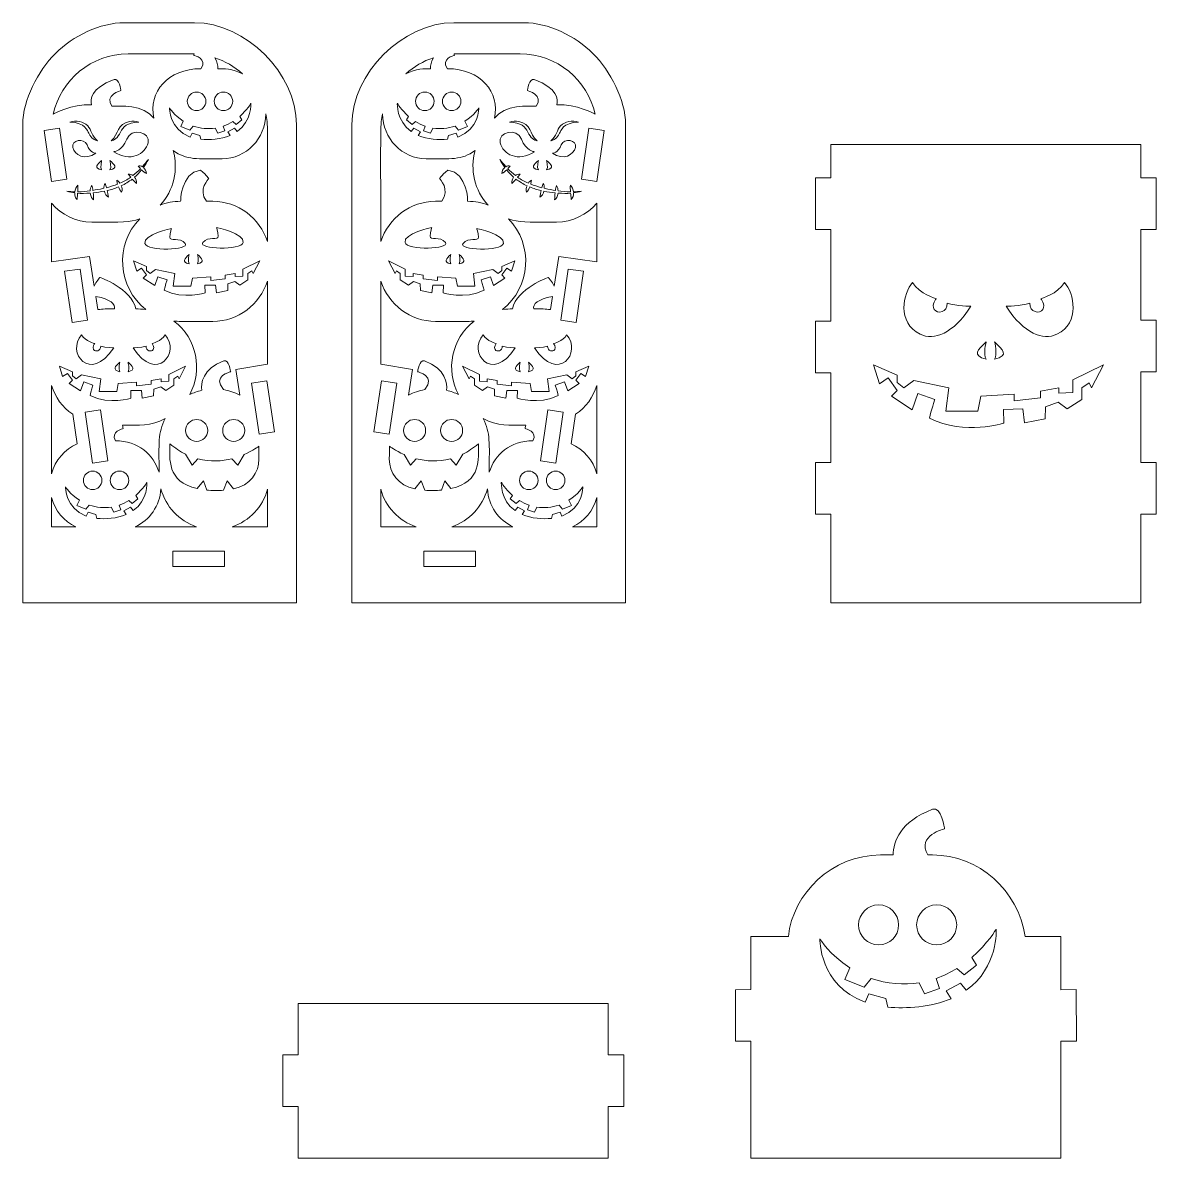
# Model space of a CAD drawing. Header units: inches. Extents: x 62 to 684, y 183 to 807.
import ezdxf

# ---------------------------------------------------------------- set-up
doc = ezdxf.new("R2010")
doc.units = ezdxf.units.IN
doc.header["$MEASUREMENT"] = 0
doc.layers.add('_U+0421_U+043B_U+043E_U+0439 1', color=7, linetype='Continuous')

# ---------------------------------------------------------------- blocks, each defined once
blk = doc.blocks.new('block 2')
at = {"layer": '_U+0421_U+043B_U+043E_U+0439 1', "color": 1, "lineweight": 9, "true_color": 0xff0000}
for points in [[(73.83, 747.53), (82.25, 748.77), (86.34, 720.74), (77.92, 719.5), (73.83, 747.53)], [(377.18, 719.5), (368.76, 720.74), (372.86, 748.77), (381.27, 747.53), (377.18, 719.5)], [(89.26, 642.21), (85.16, 670.24), (93.58, 671.47), (97.67, 643.44), (89.26, 642.21)], [(357.43, 643.44), (361.52, 671.47), (369.94, 670.24), (365.85, 642.21), (357.43, 643.44)], [(191.81, 580.88), (187.71, 608.91), (196.14, 610.14), (200.23, 582.11), (191.81, 580.88)], [(254.87, 582.11), (258.96, 610.14), (267.39, 608.91), (263.3, 580.88), (254.87, 582.11)], [(100.5, 564.92), (96.4, 592.95), (104.82, 594.19), (108.91, 566.15), (100.5, 564.92)], [(346.19, 566.15), (350.28, 594.19), (358.7, 592.95), (354.61, 564.92), (346.19, 566.15)], [(172.78, 508.16), (144.45, 508.16), (144.45, 516.66), (172.78, 516.66), (172.78, 508.16)], [(282.33, 516.66), (310.66, 516.66), (310.66, 508.16), (282.33, 508.16), (282.33, 516.66)]]:
    blk.add_lwpolyline(points, dxfattribs=at)
for points, knots in [([(156.38, 806.67), (156.38, 806.67), (118.06, 806.67), (118.06, 806.67), (104.46, 806.67), (89.67, 799.37), (80.06, 789.75), (70.44, 780.14), (62.14, 764.35), (62.14, 750.75), (62.14, 750.75), (62.14, 488.35), (62.14, 488.35), (62.14, 488.35), (212.3, 488.35), (212.3, 488.35), (212.3, 488.35), (212.3, 750.64), (212.3, 750.64), (212.36, 778.82), (184.57, 806.67), (156.38, 806.67)], [0, 0, 0, 0, 1, 1, 1, 2, 2, 2, 3, 3, 3, 4, 4, 4, 5, 5, 5, 6, 6, 6, 7, 7, 7, 7]), ([(242.81, 750.64), (242.81, 750.64), (242.81, 488.35), (242.81, 488.35), (242.81, 488.35), (392.96, 488.35), (392.96, 488.35), (392.96, 488.35), (392.96, 750.75), (392.96, 750.75), (392.96, 764.35), (384.67, 780.14), (375.05, 789.75), (365.43, 799.37), (350.65, 806.67), (337.05, 806.67), (337.05, 806.67), (298.72, 806.67), (298.72, 806.67), (270.54, 806.67), (242.75, 778.82), (242.81, 750.64)], [0, 0, 0, 0, 1, 1, 1, 2, 2, 2, 3, 3, 3, 4, 4, 4, 5, 5, 5, 6, 6, 6, 7, 7, 7, 7]), ([(120.02, 789.55), (157.79, 789.55), (154.74, 789.57), (156.23, 789.51), (156.14, 789.05), (156.1, 788.74), (156.1, 788.74), (156.1, 788.74), (163.96, 786.93), (159.89, 781.43), (141.67, 781.43), (131.02, 768.58), (134.05, 754.19), (128.55, 761.85), (115.21, 760.91), (111.12, 760.91), (106.71, 766.69), (116, 769.48), (116, 769.48), (116, 769.48), (115.07, 776.59), (112.25, 775.52), (99.29, 770.62), (99.27, 764.75), (99.87, 761.53), (89.05, 762.19), (78.91, 756.51), (78.91, 756.51), (82.97, 775.15), (99.62, 789.55), (120.02, 789.55)], [0, 0, 0, 0, 1, 1, 1, 2, 2, 2, 3, 3, 3, 4, 4, 4, 5, 5, 5, 6, 6, 6, 7, 7, 7, 8, 8, 8, 9, 9, 9, 10, 10, 10, 10]), ([(182.76, 778.57), (177.12, 781.66), (172.48, 781.43), (169.18, 781.43), (169.22, 783.07), (168.93, 785.26), (167.57, 787.45), (173.16, 785.62), (178.33, 782.62), (182.76, 778.57)], [0, 0, 0, 0, 1, 1, 1, 2, 2, 2, 3, 3, 3, 3]), ([(287.53, 787.45), (286.18, 785.26), (285.88, 783.07), (285.92, 781.43), (282.62, 781.43), (277.98, 781.66), (272.34, 778.57), (276.78, 782.62), (281.95, 785.62), (287.53, 787.45)], [0, 0, 0, 0, 1, 1, 1, 2, 2, 2, 3, 3, 3, 3]), ([(376.19, 756.51), (376.19, 756.51), (366.06, 762.19), (355.24, 761.53), (355.83, 764.75), (355.82, 770.62), (342.86, 775.52), (340.03, 776.59), (339.1, 769.48), (339.1, 769.48), (339.1, 769.48), (348.39, 766.69), (343.98, 760.91), (339.89, 760.91), (326.55, 761.85), (321.05, 754.19), (324.08, 768.58), (313.43, 781.43), (295.21, 781.43), (291.15, 786.93), (299, 788.74), (299, 788.74), (299, 788.74), (298.96, 789.05), (298.88, 789.51), (300.36, 789.57), (297.32, 789.55), (335.08, 789.55), (355.49, 789.55), (372.13, 775.15), (376.19, 756.51)], [0, 0, 0, 0, 1, 1, 1, 2, 2, 2, 3, 3, 3, 4, 4, 4, 5, 5, 5, 6, 6, 6, 7, 7, 7, 8, 8, 8, 9, 9, 9, 10, 10, 10, 10]), ([(162.64, 763.52), (162.64, 760.71), (160.37, 758.44), (157.56, 758.44), (154.75, 758.44), (152.47, 760.71), (152.47, 763.52), (152.47, 766.33), (154.75, 768.61), (157.56, 768.61), (160.37, 768.61), (162.64, 766.33), (162.64, 763.52)], [0, 0, 0, 0, 1, 1, 1, 2, 2, 2, 3, 3, 3, 4, 4, 4, 4]), ([(172.3, 768.61), (175.11, 768.61), (177.38, 766.33), (177.38, 763.52), (177.38, 760.71), (175.11, 758.44), (172.3, 758.44), (169.49, 758.44), (167.21, 760.71), (167.21, 763.52), (167.21, 766.33), (169.49, 768.61), (172.3, 768.61)], [0, 0, 0, 0, 1, 1, 1, 2, 2, 2, 3, 3, 3, 4, 4, 4, 4]), ([(287.89, 763.52), (287.89, 760.71), (285.62, 758.44), (282.81, 758.44), (280, 758.44), (277.72, 760.71), (277.72, 763.52), (277.72, 766.33), (280, 768.61), (282.81, 768.61), (285.62, 768.61), (287.89, 766.33), (287.89, 763.52)], [0, 0, 0, 0, 1, 1, 1, 2, 2, 2, 3, 3, 3, 4, 4, 4, 4]), ([(297.55, 768.61), (300.35, 768.61), (302.63, 766.33), (302.63, 763.52), (302.63, 760.71), (300.35, 758.44), (297.55, 758.44), (294.74, 758.44), (292.46, 760.71), (292.46, 763.52), (292.46, 766.33), (294.74, 768.61), (297.55, 768.61)], [0, 0, 0, 0, 1, 1, 1, 2, 2, 2, 3, 3, 3, 4, 4, 4, 4]), ([(167.82, 748.84), (167.82, 748.84), (169.17, 746.01), (169.17, 746.01), (169.17, 746.01), (173.01, 747.38), (173.01, 747.38), (173.01, 747.38), (172.16, 749.93), (172.16, 749.93), (174.09, 750.6), (175.83, 751.47), (177.4, 752.44), (177.4, 752.44), (179.23, 750.83), (179.23, 750.83), (179.23, 750.83), (182.44, 753.33), (182.44, 753.33), (182.44, 753.33), (181.23, 755.28), (181.23, 755.28), (185.3, 758.82), (187.38, 762.43), (187.38, 762.43), (187.38, 762.43), (188.04, 752.79), (179.79, 746.92), (179.79, 746.92), (178.32, 748.75), (178.32, 748.75), (178.32, 748.75), (174.74, 746.8), (174.74, 746.8), (174.74, 746.8), (175.94, 744.77), (175.94, 744.77), (170.91, 742.63), (164.51, 742.19), (159.87, 742.67), (159.87, 742.67), (159.38, 744.82), (159.38, 744.82), (159.38, 744.82), (155.08, 746.01), (155.08, 746.01), (155.08, 746.01), (154.1, 743.93), (154.1, 743.93), (142.44, 748.11), (142.63, 759.96), (142.63, 759.96), (142.63, 759.96), (145.17, 755.88), (150.27, 752.59), (150.27, 752.59), (148.95, 749.67), (148.95, 749.67), (148.95, 749.67), (153.89, 747.75), (153.89, 747.75), (153.89, 747.75), (155.7, 749.94), (155.7, 749.94), (159.7, 748.55), (163.92, 748.24), (167.82, 748.84)], [0, 0, 0, 0, 1, 1, 1, 2, 2, 2, 3, 3, 3, 4, 4, 4, 5, 5, 5, 6, 6, 6, 7, 7, 7, 8, 8, 8, 9, 9, 9, 10, 10, 10, 11, 11, 11, 12, 12, 12, 13, 13, 13, 14, 14, 14, 15, 15, 15, 16, 16, 16, 17, 17, 17, 18, 18, 18, 19, 19, 19, 20, 20, 20, 21, 21, 21, 22, 22, 22, 22]), ([(299.41, 749.94), (299.41, 749.94), (301.22, 747.75), (301.22, 747.75), (301.22, 747.75), (306.16, 749.67), (306.16, 749.67), (306.16, 749.67), (304.83, 752.59), (304.83, 752.59), (309.93, 755.88), (312.47, 759.96), (312.47, 759.96), (312.47, 759.96), (312.66, 748.11), (301, 743.93), (301, 743.93), (300.03, 746.01), (300.03, 746.01), (300.03, 746.01), (295.73, 744.82), (295.73, 744.82), (295.73, 744.82), (295.24, 742.67), (295.24, 742.67), (290.6, 742.19), (284.19, 742.63), (279.17, 744.77), (279.17, 744.77), (280.36, 746.8), (280.36, 746.8), (280.36, 746.8), (276.78, 748.75), (276.78, 748.75), (276.78, 748.75), (275.31, 746.91), (275.31, 746.91), (267.07, 752.79), (267.72, 762.43), (267.72, 762.43), (267.72, 762.43), (269.81, 758.82), (273.88, 755.28), (273.88, 755.28), (272.67, 753.33), (272.67, 753.33), (272.67, 753.33), (275.87, 750.83), (275.87, 750.83), (275.87, 750.83), (277.7, 752.44), (277.7, 752.44), (279.27, 751.47), (281.02, 750.6), (282.94, 749.92), (282.94, 749.92), (282.09, 747.38), (282.09, 747.38), (282.09, 747.38), (285.93, 746.01), (285.93, 746.01), (285.93, 746.01), (287.28, 748.84), (287.28, 748.84), (291.18, 748.24), (295.4, 748.55), (299.41, 749.94)], [0, 0, 0, 0, 1, 1, 1, 2, 2, 2, 3, 3, 3, 4, 4, 4, 5, 5, 5, 6, 6, 6, 7, 7, 7, 8, 8, 8, 9, 9, 9, 10, 10, 10, 11, 11, 11, 12, 12, 12, 13, 13, 13, 14, 14, 14, 15, 15, 15, 16, 16, 16, 17, 17, 17, 18, 18, 18, 19, 19, 19, 20, 20, 20, 21, 21, 21, 22, 22, 22, 22]), ([(195.48, 756.68), (196.86, 750.49), (196.5, 752.91), (196.5, 686.5), (192.17, 699.39), (180.33, 708.65), (166.39, 708.65), (166.39, 708.65), (162.91, 708.65), (162.91, 708.65), (158.19, 715.21), (164.19, 721.05), (164.19, 721.05), (164.19, 721.05), (163.64, 722.51), (159.7, 725.81), (148.63, 723.98), (148.81, 708.66), (148.81, 708.65), (144.82, 708.65), (141.01, 707.89), (137.49, 706.51), (145.08, 714.56), (147.67, 726.05), (144.66, 736.55), (152.21, 731.03), (158.19, 732.03), (171.6, 732.03), (184.77, 732.03), (195.46, 743.06), (195.48, 756.68)], [0, 0, 0, 0, 1, 1, 1, 2, 2, 2, 3, 3, 3, 4, 4, 4, 5, 5, 5, 6, 6, 6, 7, 7, 7, 8, 8, 8, 9, 9, 9, 10, 10, 10, 10]), ([(283.5, 732.03), (296.92, 732.03), (302.89, 731.03), (310.44, 736.54), (307.43, 726.05), (310.03, 714.56), (317.61, 706.51), (314.1, 707.89), (310.28, 708.65), (306.3, 708.65), (306.3, 708.65), (306.47, 723.98), (295.4, 725.81), (291.46, 722.51), (290.92, 721.05), (290.92, 721.05), (290.92, 721.05), (296.91, 715.2), (292.19, 708.65), (292.19, 708.65), (288.71, 708.65), (288.71, 708.65), (274.77, 708.65), (262.93, 699.39), (258.6, 686.5), (258.6, 752.91), (258.25, 750.49), (259.62, 756.68), (259.65, 743.06), (270.33, 732.03), (283.5, 732.03)], [0, 0, 0, 0, 1, 1, 1, 2, 2, 2, 3, 3, 3, 4, 4, 4, 5, 5, 5, 6, 6, 6, 7, 7, 7, 8, 8, 8, 9, 9, 9, 10, 10, 10, 10]), ([(98.36, 745.96), (97.55, 747.43), (96.66, 751.74), (88.05, 752.15), (91.3, 753.14), (95.41, 752.57), (97.8, 750.04), (99.9, 747.86), (99.98, 744.51), (103.14, 741.8), (101.76, 742.01), (99.78, 743.28), (98.36, 745.96)], [0, 0, 0, 0, 1, 1, 1, 2, 2, 2, 3, 3, 3, 4, 4, 4, 4]), ([(115.77, 746.54), (114.28, 743.38), (112.16, 742.02), (110.71, 741.8), (115.13, 745.61), (113.66, 751.2), (120.74, 752.44), (122.45, 752.72), (124.19, 752.64), (125.79, 752.15), (119.39, 751.85), (117.16, 749.52), (115.77, 746.54)], [0, 0, 0, 0, 1, 1, 1, 2, 2, 2, 3, 3, 3, 4, 4, 4, 4]), ([(130.92, 740.73), (129.43, 734.62), (121.11, 729.75), (112.19, 735.88), (112.19, 735.88), (116.85, 736.29), (119.24, 742.71), (121.63, 749.13), (132.42, 746.85), (130.92, 740.73)], [0, 0, 0, 0, 1, 1, 1, 2, 2, 2, 3, 3, 3, 3]), ([(335.86, 742.71), (338.25, 736.29), (342.91, 735.88), (342.91, 735.88), (334, 729.75), (325.67, 734.62), (324.18, 740.73), (322.69, 746.85), (333.47, 749.13), (335.86, 742.71)], [0, 0, 0, 0, 1, 1, 1, 2, 2, 2, 3, 3, 3, 3]), ([(329.31, 752.15), (330.92, 752.64), (332.65, 752.72), (334.36, 752.44), (341.45, 751.2), (339.97, 745.61), (344.4, 741.8), (342.95, 742.03), (340.83, 743.38), (339.33, 746.54), (337.95, 749.52), (335.71, 751.85), (329.31, 752.15)], [0, 0, 0, 0, 1, 1, 1, 2, 2, 2, 3, 3, 3, 4, 4, 4, 4]), ([(351.97, 741.8), (355.12, 744.51), (355.2, 747.86), (357.31, 750.04), (359.69, 752.57), (363.8, 753.14), (367.05, 752.15), (358.45, 751.74), (357.56, 747.43), (356.74, 745.96), (355.32, 743.28), (353.35, 742.01), (351.97, 741.8)], [0, 0, 0, 0, 1, 1, 1, 2, 2, 2, 3, 3, 3, 4, 4, 4, 4]), ([(102.2, 734.99), (96.25, 730.84), (90.64, 734.07), (89.61, 738.17), (88.58, 742.27), (95.81, 743.85), (97.44, 739.55), (99.07, 735.25), (102.2, 734.99), (102.2, 734.99)], [0, 0, 0, 0, 1, 1, 1, 2, 2, 2, 3, 3, 3, 3]), ([(357.66, 739.55), (359.29, 743.85), (366.52, 742.27), (365.49, 738.17), (364.46, 734.07), (358.86, 730.84), (352.9, 734.99), (352.9, 734.99), (356.03, 735.25), (357.66, 739.55)], [0, 0, 0, 0, 1, 1, 1, 2, 2, 2, 3, 3, 3, 3]), ([(684.19, 693.14), (684.19, 693.14), (684.19, 721.47), (684.19, 721.47), (684.19, 721.47), (675.68, 721.47), (675.68, 721.47), (675.68, 721.47), (675.68, 739.79), (675.68, 739.79), (675.68, 739.79), (505.6, 739.79), (505.6, 739.79), (505.6, 739.79), (505.6, 721.47), (505.6, 721.47), (505.6, 721.47), (497.12, 721.47), (497.12, 721.47), (497.12, 721.47), (497.12, 693.14), (497.12, 693.14), (497.12, 693.14), (505.6, 693.14), (505.6, 693.14), (505.6, 693.14), (505.6, 642.84), (505.6, 642.84), (505.6, 642.84), (497.12, 642.84), (497.12, 642.84), (497.12, 642.84), (497.12, 614.52), (497.12, 614.52), (497.12, 614.52), (505.6, 614.52), (505.6, 614.52), (505.6, 614.52), (505.6, 565.25), (505.6, 565.26), (505.6, 565.26), (497.12, 565.26), (497.12, 565.26), (497.12, 565.26), (497.12, 536.93), (497.12, 536.93), (497.12, 536.93), (505.6, 536.93), (505.6, 536.93), (505.6, 536.93), (505.6, 488.35), (505.6, 488.35), (505.6, 488.35), (675.68, 488.35), (675.68, 488.35), (675.68, 488.35), (675.68, 536.94), (675.68, 536.94), (675.68, 536.94), (684.19, 536.94), (684.19, 536.94), (684.19, 536.94), (684.19, 565.27), (684.19, 565.27), (684.19, 565.27), (675.68, 565.27), (675.68, 565.27), (675.68, 565.27), (675.68, 615.04), (675.68, 615.04), (675.68, 615.04), (684.19, 615.04), (684.19, 615.04), (684.19, 615.04), (684.19, 643.37), (684.19, 643.37), (684.19, 643.37), (675.68, 643.37), (675.68, 643.37), (675.68, 643.37), (675.68, 693.14), (675.68, 693.14), (675.68, 693.14), (684.19, 693.14), (684.19, 693.14), (684.19, 693.14), (684.19, 693.14), (684.19, 693.14)], [0, 0, 0, 0, 1, 1, 1, 2, 2, 2, 3, 3, 3, 4, 4, 4, 5, 5, 5, 6, 6, 6, 7, 7, 7, 8, 8, 8, 9, 9, 9, 10, 10, 10, 11, 11, 11, 12, 12, 12, 13, 13, 13, 14, 14, 14, 15, 15, 15, 16, 16, 16, 17, 17, 17, 18, 18, 18, 19, 19, 19, 20, 20, 20, 21, 21, 21, 22, 22, 22, 23, 23, 23, 24, 24, 24, 25, 25, 25, 26, 26, 26, 27, 27, 27, 28, 28, 28, 29, 29, 29, 29]), ([(90.7, 713.85), (90.86, 715.14), (91.45, 716.58), (92.41, 717.44), (92.55, 716.25), (92.45, 715.06), (92.34, 713.86), (94.73, 713.92), (97.13, 714.14), (99.17, 714.44), (99.22, 715.43), (99.45, 716.48), (99.97, 717.33), (100.33, 716.47), (100.52, 715.59), (100.67, 714.66), (102.18, 714.89), (104.05, 715.2), (106.72, 715.79), (106.7, 716.68), (106.82, 717.62), (107.21, 718.42), (107.64, 717.66), (107.9, 716.92), (108.13, 716.13), (110.59, 716.74), (112.47, 717.36), (114.2, 718.05), (113.99, 718.76), (113.85, 719.42), (113.84, 720.2), (114.56, 719.8), (115.05, 719.24), (115.49, 718.59), (117.55, 719.51), (119.54, 720.6), (121.4, 721.88), (120.92, 722.44), (120.48, 722.99), (120.05, 723.57), (120.96, 723.68), (121.89, 723.3), (122.63, 722.76), (124.11, 723.9), (125.51, 725.16), (126.81, 726.53), (126.2, 727.2), (125.73, 727.77), (125.49, 728.01), (126.24, 728.28), (127.12, 728.01), (127.81, 727.6), (128.97, 728.9), (130.06, 730.27), (131.14, 731.66), (130.32, 730.12), (129.4, 728.63), (128.37, 727.21), (129.37, 726.38), (130.07, 725.1), (130.06, 723.84), (129.16, 724.2), (128.06, 725.2), (127.38, 725.9), (126.23, 724.46), (124.95, 723.11), (123.55, 721.89), (124.35, 720.91), (124.79, 719.67), (124.55, 718.43), (123.9, 718.98), (123.14, 719.88), (122.28, 720.85), (120.44, 719.43), (118.16, 718.06), (116.23, 717.17), (116.65, 716.08), (116.82, 714.77), (116.44, 713.65), (115.73, 714.45), (115.15, 715.53), (114.73, 716.53), (112.36, 715.57), (110.81, 715.11), (108.53, 714.58), (108.75, 713.63), (109.02, 712.08), (109.21, 710.96), (108.04, 711.5), (107.28, 712.87), (106.93, 714.23), (104.92, 713.82), (102.89, 713.51), (100.85, 713.3), (100.96, 712.2), (101.03, 710.63), (101.07, 709.53), (100.29, 710.05), (99.46, 711.2), (99.21, 713.15), (96.57, 712.93), (94.08, 712.95), (92.27, 713.1), (92.17, 712.01), (92.07, 711.22), (92.02, 709.71), (91, 710.48), (90.61, 711.91), (90.65, 713.26), (89.27, 713.43), (87.64, 713.74), (86.35, 714.26), (87.69, 713.95), (89.33, 713.87), (90.7, 713.85)], [0, 0, 0, 0, 1, 1, 1, 2, 2, 2, 3, 3, 3, 4, 4, 4, 5, 5, 5, 6, 6, 6, 7, 7, 7, 8, 8, 8, 9, 9, 9, 10, 10, 10, 11, 11, 11, 12, 12, 12, 13, 13, 13, 14, 14, 14, 15, 15, 15, 16, 16, 16, 17, 17, 17, 18, 18, 18, 19, 19, 19, 20, 20, 20, 21, 21, 21, 22, 22, 22, 23, 23, 23, 24, 24, 24, 25, 25, 25, 26, 26, 26, 27, 27, 27, 28, 28, 28, 29, 29, 29, 30, 30, 30, 31, 31, 31, 32, 32, 32, 33, 33, 33, 34, 34, 34, 35, 35, 35, 36, 36, 36, 37, 37, 37, 38, 38, 38, 38]), ([(105.46, 725.86), (100.93, 727.09), (102.99, 728.69), (105.46, 731.12), (105.46, 731.12), (104.5, 727.23), (105.46, 725.86)], [0, 0, 0, 0, 1, 1, 1, 2, 2, 2, 2]), ([(110, 731.12), (112.47, 728.69), (114.53, 727.09), (110, 725.86), (110.96, 727.23), (110, 731.12), (110, 731.12)], [0, 0, 0, 0, 1, 1, 1, 2, 2, 2, 2]), ([(368.75, 714.25), (367.47, 713.74), (365.83, 713.43), (364.45, 713.26), (364.5, 711.91), (364.11, 710.47), (363.08, 709.71), (363.03, 711.22), (362.94, 712.01), (362.83, 713.09), (361.02, 712.94), (358.54, 712.93), (355.89, 713.14), (355.65, 711.2), (354.82, 710.04), (354.03, 709.53), (354.07, 710.62), (354.14, 712.2), (354.26, 713.3), (352.22, 713.51), (350.19, 713.81), (348.17, 714.22), (347.83, 712.87), (347.07, 711.5), (345.89, 710.96), (346.09, 712.07), (346.35, 713.63), (346.57, 714.57), (344.3, 715.1), (342.75, 715.57), (340.38, 716.52), (339.95, 715.53), (339.38, 714.45), (338.67, 713.65), (338.29, 714.77), (338.46, 716.07), (338.87, 717.17), (336.95, 718.06), (334.66, 719.42), (332.82, 720.85), (331.97, 719.88), (331.21, 718.98), (330.55, 718.43), (330.32, 719.66), (330.76, 720.9), (331.55, 721.89), (330.15, 723.11), (328.87, 724.46), (327.72, 725.9), (327.05, 725.2), (325.94, 724.2), (325.04, 723.84), (325.04, 725.1), (325.74, 726.37), (326.73, 727.2), (325.71, 728.63), (324.78, 730.12), (323.96, 731.66), (325.04, 730.27), (326.13, 728.9), (327.3, 727.6), (327.99, 728.01), (328.86, 728.28), (329.61, 728.01), (329.38, 727.76), (328.9, 727.2), (328.3, 726.52), (329.6, 725.16), (330.99, 723.9), (332.47, 722.76), (333.22, 723.3), (334.14, 723.68), (335.06, 723.57), (334.63, 722.98), (334.18, 722.44), (333.7, 721.87), (335.57, 720.59), (337.55, 719.5), (339.62, 718.59), (340.06, 719.24), (340.54, 719.79), (341.26, 720.2), (341.25, 719.41), (341.11, 718.75), (340.91, 718.04), (342.63, 717.35), (344.51, 716.74), (346.97, 716.12), (347.21, 716.92), (347.47, 717.66), (347.89, 718.42), (348.28, 717.61), (348.4, 716.68), (348.38, 715.79), (351.05, 715.19), (352.92, 714.89), (354.43, 714.66), (354.58, 715.58), (354.77, 716.46), (355.13, 717.33), (355.66, 716.48), (355.88, 715.43), (355.94, 714.43), (357.97, 714.14), (360.37, 713.92), (362.76, 713.86), (362.65, 715.05), (362.56, 716.24), (362.69, 717.44), (363.66, 716.57), (364.25, 715.14), (364.41, 713.85), (365.77, 713.87), (367.42, 713.95), (368.75, 714.25)], [0, 0, 0, 0, 1, 1, 1, 2, 2, 2, 3, 3, 3, 4, 4, 4, 5, 5, 5, 6, 6, 6, 7, 7, 7, 8, 8, 8, 9, 9, 9, 10, 10, 10, 11, 11, 11, 12, 12, 12, 13, 13, 13, 14, 14, 14, 15, 15, 15, 16, 16, 16, 17, 17, 17, 18, 18, 18, 19, 19, 19, 20, 20, 20, 21, 21, 21, 22, 22, 22, 23, 23, 23, 24, 24, 24, 25, 25, 25, 26, 26, 26, 27, 27, 27, 28, 28, 28, 29, 29, 29, 30, 30, 30, 31, 31, 31, 32, 32, 32, 33, 33, 33, 34, 34, 34, 35, 35, 35, 36, 36, 36, 37, 37, 37, 38, 38, 38, 38]), ([(345.11, 725.86), (340.58, 727.09), (342.64, 728.69), (345.11, 731.12), (345.11, 731.12), (344.15, 727.23), (345.11, 725.86)], [0, 0, 0, 0, 1, 1, 1, 2, 2, 2, 2]), ([(349.64, 731.12), (352.12, 728.69), (354.17, 727.09), (349.64, 725.86), (350.61, 727.23), (349.64, 731.12), (349.64, 731.12)], [0, 0, 0, 0, 1, 1, 1, 2, 2, 2, 2]), ([(100.03, 697.27), (117.45, 697.27), (120.26, 696.81), (126.35, 699.08), (112.61, 684.96), (114.06, 661.43), (129.71, 649.29), (127.38, 649.58), (126.01, 649.55), (124.25, 649.55), (121.63, 661.03), (104.51, 666.83), (104.51, 666.83), (104.51, 666.83), (102.42, 664.74), (101.35, 662.04), (101.35, 662.04), (98.76, 678.27), (98.76, 678.27), (98.76, 678.27), (77.94, 675.39), (77.94, 675.39), (77.94, 675.39), (77.94, 707.55), (77.94, 707.55), (83.35, 701.25), (91.24, 697.27), (100.03, 697.27)], [0, 0, 0, 0, 1, 1, 1, 2, 2, 2, 3, 3, 3, 4, 4, 4, 5, 5, 5, 6, 6, 6, 7, 7, 7, 8, 8, 8, 9, 9, 9, 9]), ([(377.17, 707.55), (377.17, 707.55), (377.17, 675.39), (377.17, 675.39), (377.17, 675.39), (356.35, 678.27), (356.35, 678.27), (356.35, 678.27), (353.75, 662.04), (353.75, 662.04), (352.68, 664.74), (350.6, 666.83), (350.6, 666.83), (350.6, 666.83), (333.47, 661.04), (330.85, 649.55), (329.1, 649.55), (327.72, 649.58), (325.4, 649.29), (341.04, 661.43), (342.5, 684.96), (328.75, 699.08), (334.84, 696.81), (337.65, 697.27), (355.07, 697.27), (363.86, 697.27), (371.76, 701.25), (377.17, 707.55)], [0, 0, 0, 0, 1, 1, 1, 2, 2, 2, 3, 3, 3, 4, 4, 4, 5, 5, 5, 6, 6, 6, 7, 7, 7, 8, 8, 8, 9, 9, 9, 9]), ([(151.31, 685.54), (154.24, 681.88), (130.27, 680.78), (129.17, 685.54), (128.07, 690.3), (143.81, 693.77), (143.81, 693.77), (143.81, 693.77), (143.08, 691.58), (142.89, 689.01), (142.71, 686.45), (148.38, 689.2), (151.31, 685.54)], [0, 0, 0, 0, 1, 1, 1, 2, 2, 2, 3, 3, 3, 4, 4, 4, 4]), ([(168.49, 694.32), (168.49, 694.32), (184.23, 690.85), (183.14, 686.09), (182.04, 681.33), (158.06, 682.43), (160.99, 686.09), (163.92, 689.75), (169.59, 687), (169.41, 689.57), (169.23, 692.13), (168.49, 694.32), (168.49, 694.32)], [0, 0, 0, 0, 1, 1, 1, 2, 2, 2, 3, 3, 3, 4, 4, 4, 4]), ([(285.69, 689.57), (285.51, 687), (291.18, 689.75), (294.11, 686.09), (297.04, 682.43), (273.07, 681.33), (271.97, 686.09), (270.87, 690.85), (286.61, 694.32), (286.61, 694.32), (286.61, 694.32), (285.88, 692.13), (285.69, 689.57)], [0, 0, 0, 0, 1, 1, 1, 2, 2, 2, 3, 3, 3, 4, 4, 4, 4]), ([(312.21, 689.01), (312.03, 691.58), (311.29, 693.77), (311.29, 693.77), (311.29, 693.77), (327.03, 690.3), (325.93, 685.54), (324.84, 680.78), (300.86, 681.88), (303.79, 685.54), (306.72, 689.2), (312.39, 686.45), (312.21, 689.01)], [0, 0, 0, 0, 1, 1, 1, 2, 2, 2, 3, 3, 3, 4, 4, 4, 4]), ([(153.49, 674.24), (148.96, 675.48), (151.02, 677.08), (153.49, 679.5), (153.49, 679.5), (152.53, 675.61), (153.49, 674.24)], [0, 0, 0, 0, 1, 1, 1, 2, 2, 2, 2]), ([(158.02, 679.5), (160.5, 677.08), (162.55, 675.48), (158.02, 674.24), (158.99, 675.61), (158.02, 679.5), (158.02, 679.5)], [0, 0, 0, 0, 1, 1, 1, 2, 2, 2, 2]), ([(297.08, 674.24), (292.55, 675.48), (294.61, 677.08), (297.08, 679.5), (297.08, 679.5), (296.12, 675.61), (297.08, 674.24)], [0, 0, 0, 0, 1, 1, 1, 2, 2, 2, 2]), ([(301.62, 679.5), (304.09, 677.08), (306.15, 675.48), (301.62, 674.24), (302.58, 675.61), (301.62, 679.5), (301.62, 679.5)], [0, 0, 0, 0, 1, 1, 1, 2, 2, 2, 2]), ([(154.36, 662.04), (154.36, 662.04), (155.23, 666.52), (155.23, 666.52), (155.23, 666.52), (165.32, 667.15), (165.32, 667.15), (165.32, 667.15), (165.32, 665.15), (165.32, 665.15), (165.32, 665.15), (173.29, 666.02), (173.29, 666.02), (173.29, 666.02), (173.29, 668.02), (173.29, 668.02), (173.29, 668.02), (178.77, 669.01), (178.77, 669.01), (178.77, 669.01), (178.77, 667.39), (178.77, 667.39), (178.77, 667.39), (183.01, 667.64), (183.01, 667.64), (183.01, 667.64), (183.01, 671.38), (183.01, 671.38), (183.01, 671.38), (192.22, 675.99), (192.22, 675.99), (192.22, 675.99), (188.61, 669.01), (188.61, 669.01), (188.61, 669.01), (187.87, 670.51), (187.87, 670.51), (187.87, 670.51), (185.75, 669.01), (185.75, 669.01), (185.75, 669.01), (185.75, 665.53), (185.75, 665.53), (185.75, 665.53), (181.26, 662.66), (181.26, 662.66), (181.26, 662.66), (178.52, 664.65), (178.52, 664.65), (178.52, 664.65), (174.79, 663.28), (174.79, 663.28), (174.79, 663.28), (174.66, 659.67), (174.66, 659.67), (174.66, 659.67), (168.43, 658.43), (168.43, 658.43), (168.43, 658.43), (167.94, 662.66), (167.94, 662.66), (167.94, 662.66), (162.08, 662.54), (162.08, 662.54), (162.08, 662.54), (162.21, 658.43), (162.21, 658.43), (162.21, 658.43), (150.62, 654.44), (139.79, 659.92), (140.29, 662.04), (141.37, 665.53), (141.37, 665.53), (141.37, 665.53), (136.3, 667.27), (136.3, 667.27), (136.3, 667.27), (134.56, 662.41), (134.56, 662.41), (134.56, 662.41), (128.33, 666.51), (128.33, 666.51), (128.33, 666.51), (130.07, 668.27), (130.07, 668.27), (130.07, 668.27), (127.33, 672), (127.33, 672), (127.33, 672), (124.72, 670.26), (124.72, 670.26), (124.72, 670.26), (122.97, 675.99), (122.97, 675.99), (122.97, 675.99), (130.07, 672.88), (130.07, 672.88), (130.07, 672.88), (130.07, 670.63), (130.07, 670.63), (130.07, 670.63), (132.06, 669.01), (132.06, 669.01), (132.06, 669.01), (135.05, 671.26), (135.05, 671.26), (135.05, 671.26), (145.64, 669.01), (145.64, 669.01), (145.64, 669.01), (144.77, 662.04), (144.77, 662.04), (144.77, 662.04), (154.36, 662.04), (154.36, 662.04), (154.36, 662.04), (154.36, 662.04), (154.36, 662.04)], [0, 0, 0, 0, 1, 1, 1, 2, 2, 2, 3, 3, 3, 4, 4, 4, 5, 5, 5, 6, 6, 6, 7, 7, 7, 8, 8, 8, 9, 9, 9, 10, 10, 10, 11, 11, 11, 12, 12, 12, 13, 13, 13, 14, 14, 14, 15, 15, 15, 16, 16, 16, 17, 17, 17, 18, 18, 18, 19, 19, 19, 20, 20, 20, 21, 21, 21, 22, 22, 22, 23, 23, 23, 24, 24, 24, 25, 25, 25, 26, 26, 26, 27, 27, 27, 28, 28, 28, 29, 29, 29, 30, 30, 30, 31, 31, 31, 32, 32, 32, 33, 33, 33, 34, 34, 34, 35, 35, 35, 36, 36, 36, 37, 37, 37, 38, 38, 38, 39, 39, 39, 39]), ([(310.33, 662.04), (310.33, 662.04), (309.46, 669.01), (309.46, 669.01), (309.46, 669.01), (320.05, 671.26), (320.05, 671.26), (320.05, 671.26), (323.04, 669.01), (323.04, 669.01), (323.04, 669.01), (325.03, 670.63), (325.03, 670.63), (325.03, 670.63), (325.03, 672.88), (325.03, 672.88), (325.03, 672.88), (332.13, 675.99), (332.13, 675.99), (332.13, 675.99), (330.39, 670.26), (330.39, 670.26), (330.39, 670.26), (327.77, 672), (327.77, 672), (327.77, 672), (325.03, 668.27), (325.03, 668.27), (325.03, 668.27), (326.77, 666.51), (326.77, 666.51), (326.77, 666.51), (320.55, 662.41), (320.55, 662.41), (320.55, 662.41), (318.8, 667.27), (318.8, 667.27), (318.8, 667.27), (313.74, 665.53), (313.74, 665.53), (313.74, 665.53), (314.82, 662.04), (315.31, 659.92), (304.48, 654.44), (292.89, 658.43), (292.89, 658.43), (292.89, 658.43), (293.02, 662.54), (293.02, 662.54), (293.02, 662.54), (287.17, 662.66), (287.17, 662.66), (287.17, 662.66), (286.67, 658.43), (286.67, 658.43), (286.67, 658.43), (280.44, 659.67), (280.44, 659.67), (280.44, 659.67), (280.31, 663.28), (280.31, 663.28), (280.31, 663.28), (276.58, 664.65), (276.58, 664.65), (276.58, 664.65), (273.84, 662.66), (273.84, 662.66), (273.84, 662.66), (269.35, 665.53), (269.35, 665.53), (269.35, 665.53), (269.35, 669.01), (269.35, 669.01), (269.35, 669.01), (267.24, 670.51), (267.24, 670.51), (267.24, 670.51), (266.49, 669.01), (266.49, 669.01), (266.49, 669.01), (262.88, 675.99), (262.88, 675.99), (262.88, 675.99), (272.09, 671.38), (272.09, 671.38), (272.09, 671.38), (272.09, 667.64), (272.09, 667.64), (272.09, 667.64), (276.33, 667.39), (276.33, 667.39), (276.33, 667.39), (276.33, 669.01), (276.33, 669.01), (276.33, 669.01), (281.81, 668.02), (281.81, 668.02), (281.81, 668.02), (281.81, 666.02), (281.81, 666.02), (281.81, 666.02), (289.78, 665.15), (289.78, 665.15), (289.78, 665.15), (289.78, 667.15), (289.78, 667.15), (289.78, 667.15), (299.87, 666.52), (299.87, 666.52), (299.87, 666.52), (300.74, 662.04), (300.74, 662.04), (300.74, 662.04), (310.33, 662.04), (310.33, 662.04), (310.33, 662.04), (310.33, 662.04), (310.33, 662.04)], [0, 0, 0, 0, 1, 1, 1, 2, 2, 2, 3, 3, 3, 4, 4, 4, 5, 5, 5, 6, 6, 6, 7, 7, 7, 8, 8, 8, 9, 9, 9, 10, 10, 10, 11, 11, 11, 12, 12, 12, 13, 13, 13, 14, 14, 14, 15, 15, 15, 16, 16, 16, 17, 17, 17, 18, 18, 18, 19, 19, 19, 20, 20, 20, 21, 21, 21, 22, 22, 22, 23, 23, 23, 24, 24, 24, 25, 25, 25, 26, 26, 26, 27, 27, 27, 28, 28, 28, 29, 29, 29, 30, 30, 30, 31, 31, 31, 32, 32, 32, 33, 33, 33, 34, 34, 34, 35, 35, 35, 36, 36, 36, 37, 37, 37, 38, 38, 38, 39, 39, 39, 39]), ([(179.06, 616.38), (179.06, 616.38), (181.26, 602.29), (181.26, 602.29), (178.51, 603.72), (175.51, 604.75), (172.34, 605.28), (165.82, 612.68), (176.26, 615.08), (176.26, 615.08), (176.26, 615.08), (175.33, 622.19), (172.51, 621.12), (160.61, 616.62), (159.94, 608.68), (160.38, 604.91), (158.06, 604.37), (155.85, 603.56), (153.77, 602.53), (161.08, 616.02), (157.77, 633.23), (145.15, 642.94), (147.66, 642.65), (147.2, 642.72), (166.39, 642.72), (180.33, 642.72), (192.17, 651.98), (196.5, 664.87), (196.5, 664.87), (196.5, 619.27), (196.5, 619.27), (196.5, 619.27), (179.06, 616.38), (179.06, 616.38)], [0, 0, 0, 0, 1, 1, 1, 2, 2, 2, 3, 3, 3, 4, 4, 4, 5, 5, 5, 6, 6, 6, 7, 7, 7, 8, 8, 8, 9, 9, 9, 10, 10, 10, 11, 11, 11, 11]), ([(258.6, 619.27), (258.6, 619.27), (258.6, 664.87), (258.6, 664.87), (262.93, 651.98), (274.77, 642.72), (288.71, 642.72), (307.91, 642.72), (307.45, 642.65), (309.96, 642.94), (297.33, 633.23), (294.02, 616.02), (301.33, 602.53), (299.25, 603.56), (297.04, 604.37), (294.73, 604.91), (295.16, 608.68), (294.49, 616.62), (282.6, 621.12), (279.77, 622.19), (278.85, 615.08), (278.85, 615.08), (278.85, 615.08), (289.28, 612.68), (282.77, 605.28), (279.6, 604.75), (276.59, 603.73), (273.84, 602.29), (273.84, 602.29), (276.05, 616.38), (276.05, 616.38), (276.05, 616.38), (258.6, 619.27), (258.6, 619.27)], [0, 0, 0, 0, 1, 1, 1, 2, 2, 2, 3, 3, 3, 4, 4, 4, 5, 5, 5, 6, 6, 6, 7, 7, 7, 8, 8, 8, 9, 9, 9, 10, 10, 10, 11, 11, 11, 11]), ([(550.44, 664.01), (554.12, 657.72), (563.51, 655.2), (563.51, 655.2), (563.51, 655.2), (560.7, 652.01), (562.34, 649.3), (563.99, 646.59), (569.7, 647.75), (569.51, 652.69), (574.54, 651.04), (582.51, 651.04), (582.51, 651.04), (572.57, 635.75), (562.34, 632.27), (554.6, 635.65), (541.73, 642.14), (545.22, 658.4), (550.44, 664.01)], [0, 0, 0, 0, 1, 1, 1, 2, 2, 2, 3, 3, 3, 4, 4, 4, 5, 5, 5, 6, 6, 6, 6]), ([(614.79, 652.69), (614.59, 647.75), (620.3, 646.59), (621.95, 649.3), (623.59, 652.01), (620.79, 655.2), (620.79, 655.2), (620.79, 655.2), (630.17, 657.72), (633.85, 664.01), (639.08, 658.4), (642.56, 642.14), (629.69, 635.65), (621.95, 632.27), (611.72, 635.75), (601.79, 651.04), (601.79, 651.04), (609.76, 651.04), (614.79, 652.69)], [0, 0, 0, 0, 1, 1, 1, 2, 2, 2, 3, 3, 3, 4, 4, 4, 5, 5, 5, 6, 6, 6, 6]), ([(103.41, 649.2), (103.41, 649.2), (102.25, 656.46), (102.25, 656.46), (110.58, 654.85), (112.96, 652.17), (112.57, 649.55), (107.93, 649.55), (106.28, 649.63), (103.41, 649.2)], [0, 0, 0, 0, 1, 1, 1, 2, 2, 2, 3, 3, 3, 3]), ([(342.54, 649.55), (342.14, 652.17), (344.52, 654.85), (352.86, 656.46), (352.86, 656.46), (351.69, 649.2), (351.69, 649.2), (348.82, 649.63), (347.17, 649.55), (342.54, 649.55)], [0, 0, 0, 0, 1, 1, 1, 2, 2, 2, 3, 3, 3, 3]), ([(94.48, 635.35), (96.5, 631.9), (101.65, 630.52), (101.65, 630.52), (101.65, 630.52), (100.11, 628.76), (101.01, 627.27), (101.92, 625.79), (105.05, 626.42), (104.95, 629.13), (107.71, 628.23), (112.08, 628.23), (112.08, 628.23), (99.1, 608.25), (85.8, 626.03), (94.48, 635.35)], [0, 0, 0, 0, 1, 1, 1, 2, 2, 2, 3, 3, 3, 4, 4, 4, 5, 5, 5, 5]), ([(133.1, 630.52), (133.1, 630.52), (138.26, 631.9), (140.28, 635.35), (148.96, 626.02), (135.66, 608.25), (122.67, 628.23), (122.67, 628.23), (127.05, 628.23), (129.81, 629.13), (129.7, 626.42), (132.84, 625.79), (133.74, 627.27), (134.65, 628.76), (133.1, 630.52), (133.1, 630.52)], [0, 0, 0, 0, 1, 1, 1, 2, 2, 2, 3, 3, 3, 4, 4, 4, 5, 5, 5, 5]), ([(321.36, 627.27), (322.27, 625.79), (325.4, 626.42), (325.29, 629.13), (328.06, 628.23), (332.43, 628.23), (332.43, 628.23), (319.45, 608.25), (306.14, 626.02), (314.83, 635.35), (316.85, 631.9), (322, 630.52), (322, 630.52), (322, 630.52), (320.46, 628.76), (321.36, 627.27)], [0, 0, 0, 0, 1, 1, 1, 2, 2, 2, 3, 3, 3, 4, 4, 4, 5, 5, 5, 5]), ([(343.02, 628.23), (343.02, 628.23), (347.39, 628.23), (350.16, 629.13), (350.05, 626.42), (353.19, 625.79), (354.09, 627.27), (354.99, 628.76), (353.45, 630.51), (353.45, 630.51), (353.45, 630.51), (358.61, 631.9), (360.62, 635.35), (369.3, 626.03), (356, 608.25), (343.02, 628.23)], [0, 0, 0, 0, 1, 1, 1, 2, 2, 2, 3, 3, 3, 4, 4, 4, 5, 5, 5, 5]), ([(590.84, 631.5), (590.84, 631.5), (589.09, 624.42), (590.84, 621.92), (582.59, 624.17), (586.34, 627.09), (590.84, 631.5)], [0, 0, 0, 0, 1, 1, 1, 2, 2, 2, 2]), ([(595.46, 631.5), (599.96, 627.09), (603.71, 624.17), (595.46, 621.92), (597.21, 624.42), (595.46, 631.5), (595.46, 631.5)], [0, 0, 0, 0, 1, 1, 1, 2, 2, 2, 2]), ([(137.86, 606.86), (137.86, 606.86), (134.12, 605.49), (134.12, 605.49), (134.12, 605.49), (134, 601.88), (134, 601.88), (134, 601.88), (127.77, 600.63), (127.77, 600.63), (127.77, 600.63), (127.27, 604.86), (127.27, 604.86), (127.27, 604.86), (121.42, 604.74), (121.42, 604.74), (121.42, 604.74), (121.54, 600.63), (121.54, 600.63), (121.54, 600.63), (109.96, 596.64), (99.12, 602.12), (99.62, 604.24), (100.7, 607.73), (100.7, 607.73), (100.7, 607.73), (95.64, 609.47), (95.64, 609.47), (95.64, 609.47), (93.89, 604.62), (93.89, 604.62), (93.89, 604.62), (87.66, 608.71), (87.66, 608.71), (87.66, 608.71), (89.41, 610.47), (89.41, 610.47), (89.41, 610.47), (86.67, 614.21), (86.67, 614.21), (86.67, 614.21), (84.05, 612.46), (84.05, 612.46), (84.05, 612.46), (82.31, 618.19), (82.31, 618.19), (82.31, 618.19), (89.41, 615.08), (89.41, 615.08), (89.41, 615.08), (89.41, 612.84), (89.41, 612.84), (89.41, 612.84), (91.4, 611.22), (91.4, 611.22), (91.4, 611.22), (94.39, 613.46), (94.39, 613.46), (94.39, 613.46), (104.98, 611.22), (104.98, 611.22), (104.98, 611.22), (104.1, 604.24), (104.1, 604.24), (104.1, 604.24), (113.7, 604.24), (113.7, 604.24), (113.7, 604.24), (114.57, 608.73), (114.57, 608.73), (114.57, 608.73), (124.66, 609.35), (124.66, 609.35), (124.66, 609.35), (124.66, 607.36), (124.66, 607.36), (124.66, 607.36), (132.63, 608.23), (132.63, 608.23), (132.63, 608.23), (132.63, 610.22), (132.63, 610.22), (132.63, 610.22), (138.11, 611.22), (138.11, 611.22), (138.11, 611.22), (138.11, 609.6), (138.11, 609.6), (138.11, 609.6), (142.34, 609.85), (142.34, 609.85), (142.34, 609.85), (142.34, 613.58), (142.34, 613.58), (142.34, 613.58), (151.56, 618.19), (151.56, 618.19), (151.56, 618.19), (147.95, 611.22), (147.95, 611.22), (147.95, 611.22), (147.2, 612.71), (147.2, 612.71), (147.2, 612.71), (145.08, 611.22), (145.08, 611.22), (145.08, 611.22), (145.08, 607.73), (145.08, 607.73), (145.08, 607.73), (140.6, 604.86), (140.6, 604.86), (140.6, 604.86), (137.86, 606.86), (137.86, 606.86)], [0, 0, 0, 0, 1, 1, 1, 2, 2, 2, 3, 3, 3, 4, 4, 4, 5, 5, 5, 6, 6, 6, 7, 7, 7, 8, 8, 8, 9, 9, 9, 10, 10, 10, 11, 11, 11, 12, 12, 12, 13, 13, 13, 14, 14, 14, 15, 15, 15, 16, 16, 16, 17, 17, 17, 18, 18, 18, 19, 19, 19, 20, 20, 20, 21, 21, 21, 22, 22, 22, 23, 23, 23, 24, 24, 24, 25, 25, 25, 26, 26, 26, 27, 27, 27, 28, 28, 28, 29, 29, 29, 30, 30, 30, 31, 31, 31, 32, 32, 32, 33, 33, 33, 34, 34, 34, 35, 35, 35, 36, 36, 36, 37, 37, 37, 38, 38, 38, 38]), ([(115.43, 615.05), (110.9, 616.28), (112.95, 617.88), (115.43, 620.31), (115.43, 620.31), (114.46, 616.42), (115.43, 615.05)], [0, 0, 0, 0, 1, 1, 1, 2, 2, 2, 2]), ([(119.96, 620.31), (122.43, 617.88), (124.49, 616.28), (119.96, 615.05), (120.92, 616.42), (119.96, 620.31), (119.96, 620.31)], [0, 0, 0, 0, 1, 1, 1, 2, 2, 2, 2]), ([(314.5, 604.86), (314.5, 604.86), (310.02, 607.73), (310.02, 607.73), (310.02, 607.73), (310.02, 611.22), (310.02, 611.22), (310.02, 611.22), (307.9, 612.71), (307.9, 612.71), (307.9, 612.71), (307.15, 611.22), (307.15, 611.22), (307.15, 611.22), (303.54, 618.19), (303.54, 618.19), (303.54, 618.19), (312.76, 613.58), (312.76, 613.58), (312.76, 613.58), (312.76, 609.85), (312.76, 609.85), (312.76, 609.85), (316.99, 609.6), (316.99, 609.6), (316.99, 609.6), (316.99, 611.22), (316.99, 611.22), (316.99, 611.22), (322.47, 610.22), (322.47, 610.22), (322.47, 610.22), (322.47, 608.23), (322.47, 608.23), (322.47, 608.23), (330.45, 607.36), (330.45, 607.36), (330.45, 607.36), (330.45, 609.35), (330.45, 609.35), (330.45, 609.35), (340.53, 608.73), (340.53, 608.73), (340.53, 608.73), (341.41, 604.24), (341.41, 604.24), (341.41, 604.24), (351, 604.24), (351, 604.24), (351, 604.24), (350.13, 611.22), (350.13, 611.22), (350.13, 611.22), (360.71, 613.46), (360.71, 613.46), (360.71, 613.46), (363.7, 611.22), (363.7, 611.22), (363.7, 611.22), (365.7, 612.84), (365.7, 612.84), (365.7, 612.84), (365.7, 615.08), (365.7, 615.08), (365.7, 615.08), (372.8, 618.19), (372.8, 618.19), (372.8, 618.19), (371.05, 612.46), (371.05, 612.46), (371.05, 612.46), (368.44, 614.21), (368.44, 614.21), (368.44, 614.21), (365.7, 610.47), (365.7, 610.47), (365.7, 610.47), (367.44, 608.71), (367.44, 608.71), (367.44, 608.71), (361.21, 604.62), (361.21, 604.62), (361.21, 604.62), (359.47, 609.48), (359.47, 609.48), (359.47, 609.48), (354.4, 607.73), (354.4, 607.73), (354.4, 607.73), (355.48, 604.24), (355.98, 602.13), (345.14, 596.65), (333.56, 600.63), (333.56, 600.63), (333.56, 600.63), (333.68, 604.74), (333.68, 604.74), (333.68, 604.74), (327.83, 604.87), (327.83, 604.87), (327.83, 604.87), (327.33, 600.63), (327.33, 600.63), (327.33, 600.63), (321.1, 601.88), (321.1, 601.88), (321.1, 601.88), (320.98, 605.49), (320.98, 605.49), (320.98, 605.49), (317.24, 606.86), (317.24, 606.86), (317.24, 606.86), (314.5, 604.86), (314.5, 604.86)], [0, 0, 0, 0, 1, 1, 1, 2, 2, 2, 3, 3, 3, 4, 4, 4, 5, 5, 5, 6, 6, 6, 7, 7, 7, 8, 8, 8, 9, 9, 9, 10, 10, 10, 11, 11, 11, 12, 12, 12, 13, 13, 13, 14, 14, 14, 15, 15, 15, 16, 16, 16, 17, 17, 17, 18, 18, 18, 19, 19, 19, 20, 20, 20, 21, 21, 21, 22, 22, 22, 23, 23, 23, 24, 24, 24, 25, 25, 25, 26, 26, 26, 27, 27, 27, 28, 28, 28, 29, 29, 29, 30, 30, 30, 31, 31, 31, 32, 32, 32, 33, 33, 33, 34, 34, 34, 35, 35, 35, 36, 36, 36, 37, 37, 37, 38, 38, 38, 38]), ([(335.14, 615.05), (330.61, 616.28), (332.67, 617.88), (335.14, 620.31), (335.14, 620.31), (334.18, 616.42), (335.14, 615.05)], [0, 0, 0, 0, 1, 1, 1, 2, 2, 2, 2]), ([(339.68, 620.31), (342.15, 617.88), (344.21, 616.28), (339.68, 615.05), (340.64, 616.42), (339.68, 620.31), (339.68, 620.31)], [0, 0, 0, 0, 1, 1, 1, 2, 2, 2, 2]), ([(648.63, 606.26), (648.63, 606.26), (647.27, 608.98), (647.27, 608.98), (647.27, 608.98), (643.41, 606.26), (643.41, 606.26), (643.41, 606.26), (643.41, 599.9), (643.41, 599.9), (643.41, 599.9), (635.25, 594.69), (635.25, 594.69), (635.25, 594.69), (630.26, 598.32), (630.26, 598.32), (630.26, 598.32), (623.45, 595.82), (623.45, 595.82), (623.45, 595.82), (623.22, 589.24), (623.22, 589.24), (623.22, 589.24), (611.88, 586.97), (611.88, 586.97), (611.88, 586.97), (610.98, 594.69), (610.98, 594.69), (610.98, 594.69), (600.31, 594.46), (600.31, 594.46), (600.31, 594.46), (600.54, 586.97), (600.54, 586.97), (600.54, 586.97), (579.44, 579.71), (559.71, 589.69), (560.61, 593.55), (562.58, 599.9), (562.58, 599.9), (562.58, 599.9), (553.36, 603.08), (553.36, 603.08), (553.36, 603.08), (550.18, 594.23), (550.18, 594.23), (550.18, 594.23), (538.84, 601.69), (538.84, 601.69), (538.84, 601.69), (542.01, 604.89), (542.01, 604.89), (542.01, 604.89), (537.02, 611.7), (537.02, 611.7), (537.02, 611.7), (532.26, 608.52), (532.26, 608.52), (532.26, 608.52), (529.08, 618.96), (529.08, 618.96), (529.08, 618.96), (542.01, 613.29), (542.01, 613.29), (542.01, 613.29), (542.01, 609.2), (542.01, 609.2), (542.01, 609.2), (545.64, 606.25), (545.64, 606.25), (545.64, 606.25), (551.09, 610.34), (551.09, 610.34), (551.09, 610.34), (570.37, 606.25), (570.37, 606.25), (570.37, 606.25), (568.78, 593.55), (568.78, 593.55), (568.78, 593.55), (586.25, 593.55), (586.25, 593.55), (586.25, 593.55), (587.84, 601.72), (587.84, 601.72), (587.84, 601.72), (606.21, 602.85), (606.21, 602.85), (606.21, 602.85), (606.21, 599.22), (606.21, 599.22), (606.21, 599.22), (620.73, 600.81), (620.73, 600.81), (620.73, 600.81), (620.73, 604.44), (620.73, 604.44), (620.73, 604.44), (630.71, 606.26), (630.71, 606.26), (630.71, 606.26), (630.71, 603.31), (630.71, 603.31), (630.71, 603.31), (638.42, 603.76), (638.42, 603.76), (638.42, 603.76), (638.42, 610.57), (638.42, 610.57), (638.42, 610.57), (655.21, 618.96), (655.21, 618.96), (655.21, 618.96), (648.63, 606.26), (648.63, 606.26)], [0, 0, 0, 0, 1, 1, 1, 2, 2, 2, 3, 3, 3, 4, 4, 4, 5, 5, 5, 6, 6, 6, 7, 7, 7, 8, 8, 8, 9, 9, 9, 10, 10, 10, 11, 11, 11, 12, 12, 12, 13, 13, 13, 14, 14, 14, 15, 15, 15, 16, 16, 16, 17, 17, 17, 18, 18, 18, 19, 19, 19, 20, 20, 20, 21, 21, 21, 22, 22, 22, 23, 23, 23, 24, 24, 24, 25, 25, 25, 26, 26, 26, 27, 27, 27, 28, 28, 28, 29, 29, 29, 30, 30, 30, 31, 31, 31, 32, 32, 32, 33, 33, 33, 34, 34, 34, 35, 35, 35, 36, 36, 36, 37, 37, 37, 38, 38, 38, 38]), ([(92.04, 575.44), (85.18, 572.57), (79.9, 566.5), (77.94, 559.02), (77.94, 559.02), (77.94, 607.51), (77.94, 607.51), (80.14, 600.97), (83.73, 595.72), (89.56, 591.79), (89.56, 591.79), (92.04, 575.44), (92.04, 575.44)], [0, 0, 0, 0, 1, 1, 1, 2, 2, 2, 3, 3, 3, 4, 4, 4, 4]), ([(365.54, 591.79), (371.38, 595.72), (374.97, 600.97), (377.17, 607.51), (377.17, 607.51), (377.17, 559.02), (377.17, 559.02), (375.2, 566.5), (369.93, 572.57), (363.07, 575.44), (363.07, 575.44), (365.54, 591.79), (365.54, 591.79)], [0, 0, 0, 0, 1, 1, 1, 2, 2, 2, 3, 3, 3, 4, 4, 4, 4]), ([(136.96, 559.9), (133.99, 569.71), (125.48, 577.23), (113.01, 577.23), (110.04, 582.2), (117.25, 583.87), (117.25, 583.87), (117.25, 583.87), (117.13, 584.77), (116.85, 585.81), (126.05, 585.81), (132.24, 585.15), (140.38, 589.38), (136.18, 581.32), (136.96, 576.08), (136.96, 559.9)], [0, 0, 0, 0, 1, 1, 1, 2, 2, 2, 3, 3, 3, 4, 4, 4, 5, 5, 5, 5]), ([(157.6, 588.91), (160.94, 588.91), (163.64, 586.2), (163.64, 582.87), (163.64, 579.53), (160.94, 576.83), (157.6, 576.83), (154.26, 576.83), (151.56, 579.53), (151.56, 582.87), (151.56, 586.2), (154.26, 588.91), (157.6, 588.91)], [0, 0, 0, 0, 1, 1, 1, 2, 2, 2, 3, 3, 3, 4, 4, 4, 4]), ([(183.95, 582.87), (183.95, 579.54), (181.25, 576.83), (177.91, 576.83), (174.58, 576.83), (171.88, 579.54), (171.88, 582.87), (171.88, 586.2), (174.58, 588.91), (177.91, 588.91), (181.25, 588.91), (183.95, 586.2), (183.95, 582.87)], [0, 0, 0, 0, 1, 1, 1, 2, 2, 2, 3, 3, 3, 4, 4, 4, 4]), ([(277.19, 588.91), (280.52, 588.91), (283.23, 586.2), (283.23, 582.87), (283.23, 579.53), (280.52, 576.83), (277.19, 576.83), (273.85, 576.83), (271.15, 579.53), (271.15, 582.87), (271.15, 586.2), (273.85, 588.91), (277.19, 588.91)], [0, 0, 0, 0, 1, 1, 1, 2, 2, 2, 3, 3, 3, 4, 4, 4, 4]), ([(303.54, 582.87), (303.54, 579.54), (300.84, 576.83), (297.5, 576.83), (294.17, 576.83), (291.46, 579.54), (291.46, 582.87), (291.46, 586.2), (294.17, 588.91), (297.5, 588.91), (300.84, 588.91), (303.54, 586.2), (303.54, 582.87)], [0, 0, 0, 0, 1, 1, 1, 2, 2, 2, 3, 3, 3, 4, 4, 4, 4]), ([(314.73, 589.38), (322.87, 585.15), (329.05, 585.81), (338.25, 585.81), (337.97, 584.77), (337.85, 583.87), (337.85, 583.87), (337.85, 583.87), (345.06, 582.2), (342.09, 577.23), (329.63, 577.23), (321.11, 569.72), (318.15, 559.9), (318.15, 576.08), (318.92, 581.32), (314.73, 589.38)], [0, 0, 0, 0, 1, 1, 1, 2, 2, 2, 3, 3, 3, 4, 4, 4, 5, 5, 5, 5]), ([(172.38, 550.04), (169.09, 549.76), (165.97, 549.85), (163.09, 550.17), (163.09, 550.17), (161.26, 555.14), (161.26, 555.14), (161.26, 555.14), (157.96, 551.02), (157.96, 551.02), (140.98, 554.74), (142.86, 567.43), (142.86, 575.55), (145.73, 573.15), (148.6, 571.31), (151.43, 569.9), (151.43, 569.9), (155.04, 563.73), (155.04, 563.73), (155.04, 563.73), (158.19, 567.33), (158.19, 567.33), (165.13, 565.46), (171.6, 565.97), (176.98, 567.35), (176.98, 567.35), (180.15, 563.73), (180.15, 563.73), (180.15, 563.73), (183.59, 569.61), (183.59, 569.61), (188.63, 571.79), (191.7, 574.18), (191.7, 574.18), (191.7, 574.18), (191.78, 571.08), (191.78, 567.17), (191.79, 559.82), (186.99, 552.67), (177.73, 550.8), (177.73, 550.8), (174.26, 555.14), (174.26, 555.14), (174.26, 555.14), (172.38, 550.04), (172.38, 550.04)], [0, 0, 0, 0, 1, 1, 1, 2, 2, 2, 3, 3, 3, 4, 4, 4, 5, 5, 5, 6, 6, 6, 7, 7, 7, 8, 8, 8, 9, 9, 9, 10, 10, 10, 11, 11, 11, 12, 12, 12, 13, 13, 13, 14, 14, 14, 15, 15, 15, 15]), ([(280.85, 555.14), (280.85, 555.14), (277.38, 550.8), (277.38, 550.8), (268.11, 552.67), (263.32, 559.82), (263.32, 567.17), (263.33, 571.08), (263.41, 574.18), (263.41, 574.18), (263.41, 574.18), (266.47, 571.79), (271.52, 569.61), (271.52, 569.61), (274.96, 563.73), (274.96, 563.73), (274.96, 563.73), (278.12, 567.35), (278.12, 567.35), (283.5, 565.97), (289.98, 565.46), (296.92, 567.33), (296.92, 567.33), (300.07, 563.73), (300.07, 563.73), (300.07, 563.73), (303.68, 569.9), (303.68, 569.9), (306.51, 571.31), (309.37, 573.15), (312.24, 575.55), (312.24, 567.43), (314.13, 554.74), (297.14, 551.02), (297.14, 551.02), (293.84, 555.14), (293.84, 555.14), (293.84, 555.14), (292.02, 550.17), (292.02, 550.17), (289.13, 549.85), (286.02, 549.76), (282.73, 550.04), (282.73, 550.04), (280.85, 555.14), (280.85, 555.14)], [0, 0, 0, 0, 1, 1, 1, 2, 2, 2, 3, 3, 3, 4, 4, 4, 5, 5, 5, 6, 6, 6, 7, 7, 7, 8, 8, 8, 9, 9, 9, 10, 10, 10, 11, 11, 11, 12, 12, 12, 13, 13, 13, 14, 14, 14, 15, 15, 15, 15]), ([(105.59, 555.48), (105.59, 552.67), (103.32, 550.39), (100.51, 550.39), (97.7, 550.39), (95.42, 552.67), (95.42, 555.48), (95.42, 558.29), (97.7, 560.56), (100.51, 560.56), (103.32, 560.56), (105.59, 558.29), (105.59, 555.48)], [0, 0, 0, 0, 1, 1, 1, 2, 2, 2, 3, 3, 3, 4, 4, 4, 4]), ([(120.33, 555.48), (120.33, 552.67), (118.06, 550.39), (115.25, 550.39), (112.44, 550.39), (110.16, 552.67), (110.16, 555.48), (110.16, 558.29), (112.44, 560.56), (115.25, 560.56), (118.06, 560.56), (120.33, 558.29), (120.33, 555.48)], [0, 0, 0, 0, 1, 1, 1, 2, 2, 2, 3, 3, 3, 4, 4, 4, 4]), ([(339.86, 560.56), (342.67, 560.56), (344.94, 558.29), (344.94, 555.48), (344.94, 552.67), (342.67, 550.39), (339.86, 550.39), (337.05, 550.39), (334.77, 552.67), (334.77, 555.48), (334.77, 558.29), (337.05, 560.56), (339.86, 560.56)], [0, 0, 0, 0, 1, 1, 1, 2, 2, 2, 3, 3, 3, 4, 4, 4, 4]), ([(354.6, 560.56), (357.4, 560.56), (359.68, 558.29), (359.68, 555.48), (359.68, 552.67), (357.4, 550.39), (354.6, 550.39), (351.79, 550.39), (349.51, 552.67), (349.51, 555.48), (349.51, 558.29), (351.79, 560.56), (354.6, 560.56)], [0, 0, 0, 0, 1, 1, 1, 2, 2, 2, 3, 3, 3, 4, 4, 4, 4]), ([(121.27, 540.71), (121.27, 540.71), (117.69, 538.75), (117.69, 538.75), (117.69, 538.75), (118.89, 536.73), (118.89, 536.73), (113.87, 534.59), (107.48, 534.14), (102.82, 534.62), (102.82, 534.62), (102.33, 536.77), (102.33, 536.77), (102.33, 536.77), (98.03, 537.96), (98.03, 537.96), (98.03, 537.96), (97.05, 535.89), (97.05, 535.89), (85.39, 540.06), (85.58, 551.92), (85.58, 551.92), (85.58, 551.92), (88.12, 547.83), (93.22, 544.55), (93.22, 544.55), (91.89, 541.62), (91.89, 541.62), (91.89, 541.62), (96.84, 539.7), (96.84, 539.7), (96.84, 539.7), (98.65, 541.9), (98.65, 541.9), (102.66, 540.5), (106.88, 540.2), (110.77, 540.79), (110.77, 540.79), (112.12, 537.96), (112.12, 537.96), (112.12, 537.96), (115.96, 539.34), (115.96, 539.34), (115.96, 539.34), (115.11, 541.88), (115.11, 541.88), (117.04, 542.55), (118.78, 543.43), (120.35, 544.4), (120.35, 544.4), (122.18, 542.78), (122.18, 542.78), (122.18, 542.78), (125.39, 545.28), (125.39, 545.28), (125.39, 545.28), (124.17, 547.24), (124.17, 547.24), (128.25, 550.78), (130.33, 554.39), (130.33, 554.39), (130.33, 554.39), (130.99, 544.75), (122.74, 538.87), (122.74, 538.87), (121.27, 540.71), (121.27, 540.71)], [0, 0, 0, 0, 1, 1, 1, 2, 2, 2, 3, 3, 3, 4, 4, 4, 5, 5, 5, 6, 6, 6, 7, 7, 7, 8, 8, 8, 9, 9, 9, 10, 10, 10, 11, 11, 11, 12, 12, 12, 13, 13, 13, 14, 14, 14, 15, 15, 15, 16, 16, 16, 17, 17, 17, 18, 18, 18, 19, 19, 19, 20, 20, 20, 21, 21, 21, 22, 22, 22, 22]), ([(137.98, 550.84), (140.58, 541.07), (147.93, 533.25), (157.42, 529.98), (157.42, 529.98), (123.92, 529.98), (123.92, 529.98), (131.77, 533.63), (137.37, 541.53), (137.98, 550.84)], [0, 0, 0, 0, 1, 1, 1, 2, 2, 2, 3, 3, 3, 3]), ([(196.5, 529.98), (196.5, 529.98), (177.14, 529.98), (177.14, 529.98), (186.53, 533.21), (193.84, 540.93), (196.5, 550.57), (196.5, 550.57), (196.5, 529.98), (196.5, 529.98)], [0, 0, 0, 0, 1, 1, 1, 2, 2, 2, 3, 3, 3, 3]), ([(258.6, 550.57), (261.27, 540.93), (268.57, 533.21), (277.96, 529.98), (277.96, 529.98), (258.6, 529.98), (258.6, 529.98), (258.6, 529.98), (258.6, 550.57), (258.6, 550.57)], [0, 0, 0, 0, 1, 1, 1, 2, 2, 2, 3, 3, 3, 3]), ([(331.18, 529.98), (331.18, 529.98), (297.68, 529.98), (297.68, 529.98), (307.17, 533.25), (314.53, 541.07), (317.12, 550.84), (317.73, 541.53), (323.33, 533.63), (331.18, 529.98)], [0, 0, 0, 0, 1, 1, 1, 2, 2, 2, 3, 3, 3, 3]), ([(332.36, 538.87), (324.12, 544.75), (324.77, 554.39), (324.77, 554.39), (324.77, 554.39), (326.86, 550.77), (330.93, 547.23), (330.93, 547.23), (329.72, 545.28), (329.72, 545.28), (329.72, 545.28), (332.92, 542.78), (332.92, 542.78), (332.92, 542.78), (334.75, 544.4), (334.75, 544.4), (336.32, 543.42), (338.07, 542.55), (339.99, 541.88), (339.99, 541.88), (339.14, 539.33), (339.14, 539.33), (339.14, 539.33), (342.99, 537.96), (342.99, 537.96), (342.99, 537.96), (344.33, 540.79), (344.33, 540.79), (348.22, 540.2), (352.45, 540.5), (356.46, 541.9), (356.46, 541.9), (358.27, 539.7), (358.27, 539.7), (358.27, 539.7), (363.21, 541.62), (363.21, 541.62), (363.21, 541.62), (361.88, 544.55), (361.88, 544.55), (366.98, 547.83), (369.52, 551.92), (369.52, 551.92), (369.52, 551.92), (369.71, 540.06), (358.05, 535.88), (358.05, 535.88), (357.08, 537.96), (357.08, 537.96), (357.08, 537.96), (352.78, 536.77), (352.78, 536.77), (352.78, 536.77), (352.29, 534.62), (352.29, 534.62), (347.62, 534.14), (341.23, 534.59), (336.21, 536.73), (336.21, 536.73), (337.41, 538.75), (337.41, 538.75), (337.41, 538.75), (333.83, 540.71), (333.83, 540.71), (333.83, 540.71), (332.36, 538.87), (332.36, 538.87)], [0, 0, 0, 0, 1, 1, 1, 2, 2, 2, 3, 3, 3, 4, 4, 4, 5, 5, 5, 6, 6, 6, 7, 7, 7, 8, 8, 8, 9, 9, 9, 10, 10, 10, 11, 11, 11, 12, 12, 12, 13, 13, 13, 14, 14, 14, 15, 15, 15, 16, 16, 16, 17, 17, 17, 18, 18, 18, 19, 19, 19, 20, 20, 20, 21, 21, 21, 22, 22, 22, 22]), ([(77.94, 529.98), (77.94, 529.98), (77.94, 546.03), (77.94, 546.03), (79.82, 538.86), (84.76, 532.98), (91.21, 529.98), (91.21, 529.98), (77.94, 529.98), (77.94, 529.98)], [0, 0, 0, 0, 1, 1, 1, 2, 2, 2, 3, 3, 3, 3]), ([(363.89, 529.98), (370.35, 532.98), (375.28, 538.86), (377.17, 546.03), (377.17, 546.03), (377.17, 529.98), (377.17, 529.98), (377.17, 529.98), (363.89, 529.98), (363.89, 529.98)], [0, 0, 0, 0, 1, 1, 1, 2, 2, 2, 3, 3, 3, 3]), ([(612.31, 305.09), (608.32, 330.49), (587.02, 349.88), (561.34, 349.88), (561.34, 349.88), (558.85, 349.88), (558.85, 349.88), (552.42, 360.64), (568.03, 364.24), (568.03, 364.24), (568.03, 364.24), (566.39, 376.83), (561.38, 374.94), (543.64, 368.23), (539.99, 357.19), (539.74, 349.88), (539.74, 349.88), (532.84, 349.88), (532.84, 349.88), (506.13, 349.88), (484.79, 328.74), (482.31, 305.11), (482.31, 305.11), (461.7, 305.11), (461.7, 305.11), (461.7, 305.11), (461.7, 275.95), (461.7, 275.95), (461.7, 275.95), (453.2, 275.94), (453.2, 275.94), (453.2, 275.94), (453.23, 247.61), (453.23, 247.61), (453.23, 247.61), (461.7, 247.62), (461.7, 247.62), (461.7, 247.62), (461.7, 183.39), (461.7, 183.39), (461.7, 183.39), (631.78, 183.39), (631.78, 183.39), (631.78, 183.39), (631.81, 247.61), (631.81, 247.61), (631.81, 247.61), (640.32, 247.62), (640.32, 247.62), (640.32, 247.62), (640.28, 275.95), (640.28, 275.95), (640.28, 275.95), (631.78, 275.94), (631.78, 275.94), (631.78, 275.94), (631.78, 305.11), (631.78, 305.11), (631.78, 305.11), (612.31, 305.09), (612.31, 305.09)], [0, 0, 0, 0, 1, 1, 1, 2, 2, 2, 3, 3, 3, 4, 4, 4, 5, 5, 5, 6, 6, 6, 7, 7, 7, 8, 8, 8, 9, 9, 9, 10, 10, 10, 11, 11, 11, 12, 12, 12, 13, 13, 13, 14, 14, 14, 15, 15, 15, 16, 16, 16, 17, 17, 17, 18, 18, 18, 19, 19, 19, 20, 20, 20, 20]), ([(531.83, 322.5), (537.9, 322.5), (542.82, 317.58), (542.82, 311.5), (542.82, 305.43), (537.9, 300.51), (531.83, 300.51), (525.75, 300.51), (520.83, 305.43), (520.83, 311.5), (520.83, 317.58), (525.75, 322.5), (531.83, 322.5)], [0, 0, 0, 0, 1, 1, 1, 2, 2, 2, 3, 3, 3, 4, 4, 4, 4]), ([(574.69, 311.51), (574.69, 305.43), (569.77, 300.51), (563.69, 300.51), (557.62, 300.51), (552.7, 305.43), (552.7, 311.51), (552.7, 317.58), (557.62, 322.5), (563.69, 322.5), (569.77, 322.5), (574.69, 317.58), (574.69, 311.51)], [0, 0, 0, 0, 1, 1, 1, 2, 2, 2, 3, 3, 3, 4, 4, 4, 4]), ([(579.89, 275.59), (579.89, 275.59), (576.72, 279.57), (576.72, 279.57), (576.72, 279.57), (568.98, 275.34), (568.98, 275.34), (568.98, 275.34), (571.57, 270.96), (571.57, 270.96), (560.73, 266.35), (546.9, 265.36), (536.81, 266.41), (536.81, 266.41), (535.76, 271.06), (535.76, 271.06), (535.76, 271.06), (526.46, 273.63), (526.46, 273.63), (526.46, 273.63), (524.35, 269.14), (524.35, 269.14), (499.14, 278.17), (499.55, 303.8), (499.55, 303.8), (499.55, 303.8), (505.04, 294.97), (516.06, 287.87), (516.06, 287.87), (513.2, 281.54), (513.2, 281.54), (513.2, 281.54), (523.88, 277.39), (523.88, 277.39), (523.88, 277.39), (527.8, 282.14), (527.8, 282.14), (536.46, 279.12), (545.59, 278.46), (554.01, 279.75), (554.01, 279.75), (556.93, 273.63), (556.93, 273.63), (556.93, 273.63), (565.24, 276.6), (565.24, 276.6), (565.24, 276.6), (563.4, 282.1), (563.4, 282.1), (567.56, 283.55), (571.34, 285.44), (574.72, 287.55), (574.72, 287.55), (578.69, 284.05), (578.69, 284.05), (578.69, 284.05), (585.62, 289.46), (585.62, 289.46), (585.62, 289.46), (583, 293.68), (583, 293.68), (591.8, 301.33), (596.31, 309.15), (596.31, 309.15), (596.31, 309.15), (597.73, 288.3), (579.89, 275.59)], [0, 0, 0, 0, 1, 1, 1, 2, 2, 2, 3, 3, 3, 4, 4, 4, 5, 5, 5, 6, 6, 6, 7, 7, 7, 8, 8, 8, 9, 9, 9, 10, 10, 10, 11, 11, 11, 12, 12, 12, 13, 13, 13, 14, 14, 14, 15, 15, 15, 16, 16, 16, 17, 17, 17, 18, 18, 18, 19, 19, 19, 20, 20, 20, 21, 21, 21, 22, 22, 22, 22]), ([(383.42, 211.76), (383.42, 211.76), (383.42, 183.39), (383.42, 183.39), (383.42, 183.39), (213.34, 183.39), (213.34, 183.39), (213.34, 186.92), (213.34, 208.2), (213.34, 211.76), (213.34, 211.76), (204.84, 211.76), (204.84, 211.76), (204.84, 211.76), (204.84, 240.09), (204.84, 240.09), (204.84, 240.09), (213.34, 240.09), (213.34, 240.09), (213.34, 240.09), (213.34, 268.43), (213.34, 268.43), (213.34, 268.43), (383.42, 268.43), (383.42, 268.43), (383.42, 268.43), (383.42, 240.09), (383.42, 240.09), (383.42, 240.09), (391.92, 240.09), (391.92, 240.09), (391.92, 240.09), (391.92, 211.76), (391.92, 211.76), (391.92, 211.76), (383.42, 211.76), (383.42, 211.76)], [0, 0, 0, 0, 1, 1, 1, 2, 2, 2, 3, 3, 3, 4, 4, 4, 5, 5, 5, 6, 6, 6, 7, 7, 7, 8, 8, 8, 9, 9, 9, 10, 10, 10, 11, 11, 11, 12, 12, 12, 12])]:
    blk.add_open_spline(points, degree=3, knots=knots, dxfattribs=at)

msp = doc.modelspace()

# ---------------------------------------------------------------- block references
at = {"layer": '_U+0421_U+043B_U+043E_U+0439 1'}
msp.add_blockref('block 2', (0, 0), dxfattribs=at)

doc.saveas('drawing.dxf')
